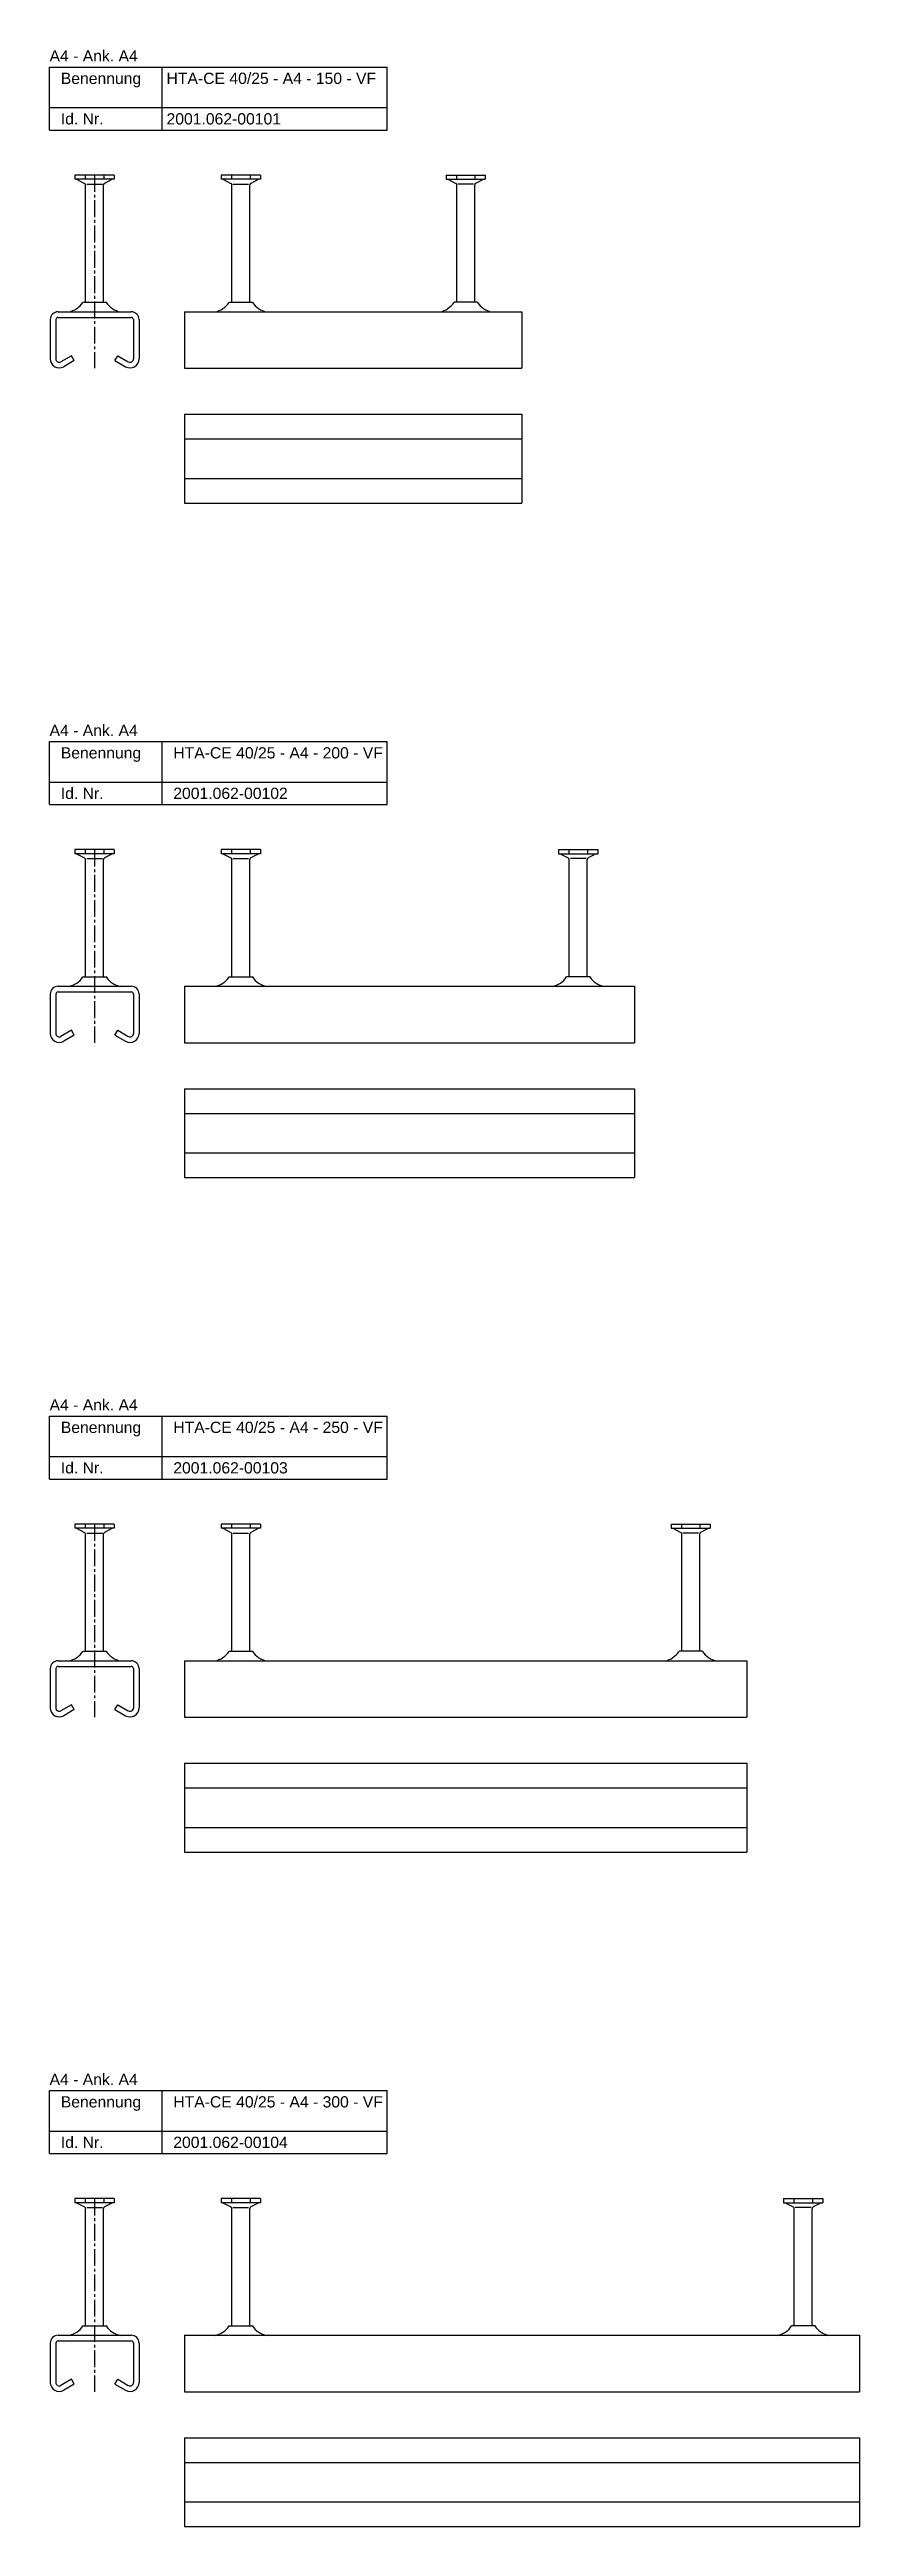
# Model space of a CAD drawing. Header units: millimetres. Extents: x 11969 to 26348, y -459 to 2743.
# Drawn here: x 20218 to 20578, y 1641 to 2743 of the extents above; entities that cross this region are included whole.
import ezdxf

# ---------------------------------------------------------------- set-up
doc = ezdxf.new("R2010")
doc.units = ezdxf.units.MM
doc.header["$LTSCALE"] = 10
doc.linetypes.add('MITTE2', pattern=[1.125, 0.75, -0.125, 0.125, -0.125])
doc.layers.add('HALFEN', color=2, linetype='CONTINUOUS')
doc.styles.add('ARIAL50', font='arial.ttf', dxfattribs={"height": 5})

msp = doc.modelspace()

# ---------------------------------------------------------------- texts
at = {"layer": 'HALFEN', "style": 'ARIAL50'}
for s, p in [('A4 - Ank. A4', (20218.2, 2737.7)), ('Benennung', (20223.2, 2727.7)), ('HTA-CE 40/25 - A4 - 150 - VF', (20270.2, 2727.7)), ('Id. Nr.', (20223.2, 2709.7)), ('2001.062-00101', (20270.2, 2709.7)), ('A4 - Ank. A4', (20218.2, 2437.7)), ('Benennung', (20223.2, 2427.7)), ('HTA-CE 40/25 - A4 - 200 - VF', (20273.2, 2427.7)), ('Id. Nr.', (20223.2, 2409.7)), ('2001.062-00102', (20273.2, 2409.7)), ('A4 - Ank. A4', (20218.2, 2137.7)), ('Benennung', (20223.2, 2127.7)), ('HTA-CE 40/25 - A4 - 250 - VF', (20273.2, 2127.7)), ('Id. Nr.', (20223.2, 2109.7)), ('2001.062-00103', (20273.2, 2109.7)), ('A4 - Ank. A4', (20218.2, 1837.7)), ('Benennung', (20223.2, 1827.7)), ('HTA-CE 40/25 - A4 - 300 - VF', (20273.2, 1827.7)), ('Id. Nr.', (20223.2, 1809.7)), ('2001.062-00104', (20273.2, 1809.7))]:
    msp.add_text(s, height=5, dxfattribs=at).set_placement(p)

# ---------------------------------------------------------------- linework, layer by layer
at = {"layer": 'HALFEN'}
for p, q in [((20218.2, 2735.2), (20368.2, 2735.2)), ((20218.2, 2707.2), (20218.2, 2735.2)), ((20268.2, 2707.2), (20268.2, 2735.2)), ((20368.2, 2707.2), (20368.2, 2735.2)), ((20218.2, 2717.2), (20368.2, 2717.2)), ((20218.2, 2707.2), (20368.2, 2707.2)), ((20246.9, 2687.2), (20229.5, 2687.2)), ((20229.5, 2687.2), (20229.5, 2685.3)), ((20246.9, 2685.3), (20229.5, 2685.3)), ((20230.2, 2685.3), (20233.8, 2683.5)), ((20234.1, 2687), (20234.1, 2685.6)), ((20234.2, 2630.6), (20234.2, 2682.8)), ((20234.7, 2683.2), (20241.7, 2683.2)), ((20242.2, 2630.6), (20242.2, 2682.8)), ((20242.3, 2687), (20242.3, 2685.6)), ((20246.2, 2685.3), (20242.6, 2683.5)), ((20246.9, 2687.2), (20246.9, 2685.3)), ((20311.9, 2687.2), (20294.5, 2687.2)), ((20294.5, 2687.2), (20294.5, 2685.3)), ((20311.9, 2685.3), (20294.5, 2685.3)), ((20295.2, 2685.3), (20298.8, 2683.5)), ((20299.1, 2687), (20299.1, 2685.6)), ((20299.2, 2630.6), (20299.2, 2682.8)), ((20299.7, 2683.2), (20306.7, 2683.2)), ((20307.2, 2630.6), (20307.2, 2682.8)), ((20307.3, 2687), (20307.3, 2685.6)), ((20311.2, 2685.3), (20307.6, 2683.5)), ((20311.9, 2687.2), (20311.9, 2685.3)), ((20394.5, 2687.2), (20411.9, 2687.2)), ((20394.5, 2687.2), (20394.5, 2685.3)), ((20394.5, 2685.3), (20411.9, 2685.3)), ((20395.2, 2685.3), (20398.8, 2683.5)), ((20399.1, 2687), (20399.1, 2685.6)), ((20399.2, 2630.6), (20399.2, 2682.8)), ((20406.7, 2683.2), (20399.7, 2683.2)), ((20407.2, 2630.6), (20407.2, 2682.8)), ((20407.3, 2687), (20407.3, 2685.6)), ((20411.2, 2685.3), (20407.6, 2683.5)), ((20411.9, 2687.2), (20411.9, 2685.3)), ((20218.5, 2622.9), (20218.5, 2605.4)), ((20221, 2622.9), (20221, 2605.4)), ((20222, 2626.4), (20254.5, 2626.4)), ((20222, 2623.9), (20254.5, 2623.9)), ((20233, 2630.6), (20243.5, 2630.6)), ((20255.5, 2622.9), (20255.5, 2605.4)), ((20258, 2622.9), (20258, 2605.4)), ((20278.2, 2626.4), (20428.2, 2626.4)), ((20278.2, 2626.4), (20278.2, 2601.3)), ((20298, 2630.6), (20308.5, 2630.6)), ((20408.5, 2630.6), (20398, 2630.6)), ((20428.2, 2626.4), (20428.2, 2601.3)), ((20227.9, 2606.8), (20223.2, 2604.1)), ((20229.2, 2604.7), (20224.5, 2601.9)), ((20229.2, 2604.7), (20227.9, 2606.8)), ((20247.2, 2604.7), (20248.5, 2606.8)), ((20247.2, 2604.7), (20251.9, 2601.9)), ((20248.5, 2606.8), (20253.2, 2604.1)), ((20278.2, 2601.3), (20428.2, 2601.3)), ((20278.2, 2580.8), (20428.2, 2580.8)), ((20278.2, 2580.8), (20278.2, 2541.3)), ((20428.2, 2580.8), (20428.2, 2541.3)), ((20278.2, 2569.8), (20428.2, 2569.8)), ((20278.2, 2552.3), (20428.2, 2552.3)), ((20278.2, 2541.3), (20428.2, 2541.3)), ((20218.2, 2435.2), (20368.2, 2435.2)), ((20218.2, 2407.2), (20218.2, 2435.2)), ((20268.2, 2407.2), (20268.2, 2435.2)), ((20368.2, 2407.2), (20368.2, 2435.2)), ((20218.2, 2417.2), (20368.2, 2417.2)), ((20218.2, 2407.2), (20368.2, 2407.2)), ((20246.9, 2387.2), (20229.5, 2387.2)), ((20229.5, 2387.2), (20229.5, 2385.3)), ((20246.9, 2385.3), (20229.5, 2385.3)), ((20230.2, 2385.3), (20233.8, 2383.5)), ((20234.1, 2387), (20234.1, 2385.6)), ((20234.2, 2330.6), (20234.2, 2382.8)), ((20234.7, 2383.2), (20241.7, 2383.2)), ((20242.2, 2330.6), (20242.2, 2382.8)), ((20242.3, 2387), (20242.3, 2385.6)), ((20246.2, 2385.3), (20242.6, 2383.5)), ((20246.9, 2387.2), (20246.9, 2385.3)), ((20311.9, 2387.2), (20294.5, 2387.2)), ((20294.5, 2387.2), (20294.5, 2385.3)), ((20311.9, 2385.3), (20294.5, 2385.3)), ((20295.2, 2385.3), (20298.8, 2383.5)), ((20299.1, 2387), (20299.1, 2385.6)), ((20299.2, 2330.6), (20299.2, 2382.8)), ((20299.7, 2383.2), (20306.7, 2383.2)), ((20307.2, 2330.6), (20307.2, 2382.8)), ((20307.3, 2387), (20307.3, 2385.6)), ((20311.2, 2385.3), (20307.6, 2383.5)), ((20311.9, 2387.2), (20311.9, 2385.3)), ((20444.5, 2387.2), (20461.9, 2387.2)), ((20444.5, 2387.2), (20444.5, 2385.3)), ((20444.5, 2385.3), (20461.9, 2385.3)), ((20445.2, 2385.3), (20448.8, 2383.5)), ((20449.1, 2387), (20449.1, 2385.6)), ((20449.2, 2330.6), (20449.2, 2382.8)), ((20456.7, 2383.2), (20449.7, 2383.2)), ((20457.2, 2330.6), (20457.2, 2382.8)), ((20457.3, 2387), (20457.3, 2385.6)), ((20461.2, 2385.3), (20457.6, 2383.5)), ((20461.9, 2387.2), (20461.9, 2385.3)), ((20222, 2326.4), (20254.5, 2326.4)), ((20233, 2330.6), (20243.5, 2330.6)), ((20278.2, 2326.4), (20478.2, 2326.4)), ((20278.2, 2326.4), (20278.2, 2301.3)), ((20298, 2330.6), (20308.5, 2330.6)), ((20458.5, 2330.6), (20448, 2330.6)), ((20478.2, 2326.4), (20478.2, 2301.3)), ((20218.5, 2322.9), (20218.5, 2305.4)), ((20221, 2322.9), (20221, 2305.4)), ((20222, 2323.9), (20254.5, 2323.9)), ((20255.5, 2322.9), (20255.5, 2305.4)), ((20258, 2322.9), (20258, 2305.4)), ((20227.9, 2306.8), (20223.2, 2304.1)), ((20229.2, 2304.7), (20224.5, 2301.9)), ((20229.2, 2304.7), (20227.9, 2306.8)), ((20247.2, 2304.7), (20248.5, 2306.8)), ((20247.2, 2304.7), (20251.9, 2301.9)), ((20248.5, 2306.8), (20253.2, 2304.1)), ((20278.2, 2301.3), (20478.2, 2301.3)), ((20278.2, 2280.8), (20478.2, 2280.8)), ((20278.2, 2280.8), (20278.2, 2241.3)), ((20478.2, 2280.8), (20478.2, 2241.3)), ((20278.2, 2269.8), (20478.2, 2269.8)), ((20278.2, 2252.3), (20478.2, 2252.3)), ((20278.2, 2241.3), (20478.2, 2241.3)), ((20218.2, 2135.2), (20368.2, 2135.2)), ((20218.2, 2107.2), (20218.2, 2135.2)), ((20268.2, 2107.2), (20268.2, 2135.2)), ((20368.2, 2107.2), (20368.2, 2135.2)), ((20218.2, 2117.2), (20368.2, 2117.2)), ((20218.2, 2107.2), (20368.2, 2107.2)), ((20246.9, 2087.2), (20229.5, 2087.2)), ((20229.5, 2087.2), (20229.5, 2085.3)), ((20246.9, 2085.3), (20229.5, 2085.3)), ((20230.2, 2085.3), (20233.8, 2083.5)), ((20234.1, 2087), (20234.1, 2085.6)), ((20234.2, 2030.6), (20234.2, 2082.8)), ((20234.7, 2083.2), (20241.7, 2083.2)), ((20242.2, 2030.6), (20242.2, 2082.8)), ((20242.3, 2087), (20242.3, 2085.6)), ((20246.2, 2085.3), (20242.6, 2083.5)), ((20246.9, 2087.2), (20246.9, 2085.3)), ((20311.9, 2087.2), (20294.5, 2087.2)), ((20294.5, 2087.2), (20294.5, 2085.3)), ((20311.9, 2085.3), (20294.5, 2085.3)), ((20295.2, 2085.3), (20298.8, 2083.5)), ((20299.1, 2087), (20299.1, 2085.6)), ((20299.2, 2030.6), (20299.2, 2082.8)), ((20299.7, 2083.2), (20306.7, 2083.2)), ((20307.2, 2030.6), (20307.2, 2082.8)), ((20307.3, 2087), (20307.3, 2085.6)), ((20311.2, 2085.3), (20307.6, 2083.5)), ((20311.9, 2087.2), (20311.9, 2085.3)), ((20494.5, 2087.2), (20511.9, 2087.2)), ((20494.5, 2087.2), (20494.5, 2085.3)), ((20494.5, 2085.3), (20511.9, 2085.3)), ((20495.2, 2085.3), (20498.8, 2083.5)), ((20499.1, 2087), (20499.1, 2085.6)), ((20499.2, 2030.6), (20499.2, 2082.8)), ((20506.7, 2083.2), (20499.7, 2083.2)), ((20507.2, 2030.6), (20507.2, 2082.8)), ((20507.3, 2087), (20507.3, 2085.6)), ((20511.2, 2085.3), (20507.6, 2083.5)), ((20511.9, 2087.2), (20511.9, 2085.3)), ((20233, 2030.6), (20243.5, 2030.6)), ((20298, 2030.6), (20308.5, 2030.6)), ((20508.5, 2030.6), (20498, 2030.6)), ((20218.5, 2022.9), (20218.5, 2005.4)), ((20221, 2022.9), (20221, 2005.4)), ((20222, 2026.4), (20254.5, 2026.4)), ((20222, 2023.9), (20254.5, 2023.9)), ((20255.5, 2022.9), (20255.5, 2005.4)), ((20258, 2022.9), (20258, 2005.4)), ((20278.2, 2026.4), (20528.2, 2026.4)), ((20278.2, 2026.4), (20278.2, 2001.3)), ((20528.2, 2026.4), (20528.2, 2001.3)), ((20227.9, 2006.8), (20223.2, 2004.1)), ((20229.2, 2004.7), (20227.9, 2006.8)), ((20247.2, 2004.7), (20248.5, 2006.8)), ((20248.5, 2006.8), (20253.2, 2004.1)), ((20229.2, 2004.7), (20224.5, 2001.9)), ((20247.2, 2004.7), (20251.9, 2001.9)), ((20278.2, 2001.3), (20528.2, 2001.3)), ((20278.2, 1980.8), (20528.2, 1980.8)), ((20278.2, 1980.8), (20278.2, 1941.3)), ((20528.2, 1980.8), (20528.2, 1941.3)), ((20278.2, 1969.8), (20528.2, 1969.8)), ((20278.2, 1952.3), (20528.2, 1952.3)), ((20278.2, 1941.3), (20528.2, 1941.3)), ((20218.2, 1835.2), (20368.2, 1835.2)), ((20218.2, 1807.2), (20218.2, 1835.2)), ((20268.2, 1807.2), (20268.2, 1835.2)), ((20368.2, 1807.2), (20368.2, 1835.2)), ((20218.2, 1817.2), (20368.2, 1817.2)), ((20218.2, 1807.2), (20368.2, 1807.2)), ((20246.9, 1787.2), (20229.5, 1787.2)), ((20229.5, 1787.2), (20229.5, 1785.3)), ((20246.9, 1785.3), (20229.5, 1785.3)), ((20230.2, 1785.3), (20233.8, 1783.5)), ((20234.1, 1787), (20234.1, 1785.6)), ((20242.3, 1787), (20242.3, 1785.6)), ((20246.2, 1785.3), (20242.6, 1783.5)), ((20246.9, 1787.2), (20246.9, 1785.3)), ((20311.9, 1787.2), (20294.5, 1787.2)), ((20294.5, 1787.2), (20294.5, 1785.3)), ((20311.9, 1785.3), (20294.5, 1785.3)), ((20295.2, 1785.3), (20298.8, 1783.5)), ((20299.1, 1787), (20299.1, 1785.6)), ((20307.3, 1787), (20307.3, 1785.6)), ((20311.2, 1785.3), (20307.6, 1783.5)), ((20311.9, 1787.2), (20311.9, 1785.3)), ((20544.5, 1787.2), (20561.9, 1787.2)), ((20544.5, 1787.2), (20544.5, 1785.3)), ((20544.5, 1785.3), (20561.9, 1785.3)), ((20545.2, 1785.3), (20548.8, 1783.5)), ((20549.1, 1787), (20549.1, 1785.6)), ((20557.3, 1787), (20557.3, 1785.6)), ((20561.2, 1785.3), (20557.6, 1783.5)), ((20561.9, 1787.2), (20561.9, 1785.3)), ((20234.2, 1730.6), (20234.2, 1782.8)), ((20234.7, 1783.2), (20241.7, 1783.2)), ((20242.2, 1730.6), (20242.2, 1782.8)), ((20299.2, 1730.6), (20299.2, 1782.8)), ((20299.7, 1783.2), (20306.7, 1783.2)), ((20307.2, 1730.6), (20307.2, 1782.8)), ((20549.2, 1730.6), (20549.2, 1782.8)), ((20556.7, 1783.2), (20549.7, 1783.2)), ((20557.2, 1730.6), (20557.2, 1782.8)), ((20233, 1730.6), (20243.5, 1730.6)), ((20298, 1730.6), (20308.5, 1730.6)), ((20558.5, 1730.6), (20548, 1730.6)), ((20218.5, 1722.9), (20218.5, 1705.4)), ((20221, 1722.9), (20221, 1705.4)), ((20222, 1726.4), (20254.5, 1726.4)), ((20222, 1723.9), (20254.5, 1723.9)), ((20255.5, 1722.9), (20255.5, 1705.4)), ((20258, 1722.9), (20258, 1705.4)), ((20278.2, 1726.4), (20578.2, 1726.4)), ((20278.2, 1726.4), (20278.2, 1701.3)), ((20578.2, 1726.4), (20578.2, 1701.3)), ((20227.9, 1706.8), (20223.2, 1704.1)), ((20229.2, 1704.7), (20224.5, 1701.9)), ((20229.2, 1704.7), (20227.9, 1706.8)), ((20247.2, 1704.7), (20248.5, 1706.8)), ((20247.2, 1704.7), (20251.9, 1701.9)), ((20248.5, 1706.8), (20253.2, 1704.1)), ((20278.2, 1701.3), (20578.2, 1701.3)), ((20278.2, 1680.8), (20578.2, 1680.8)), ((20278.2, 1680.8), (20278.2, 1641.3)), ((20578.2, 1680.8), (20578.2, 1641.3)), ((20278.2, 1669.8), (20578.2, 1669.8)), ((20278.2, 1652.3), (20578.2, 1652.3)), ((20278.2, 1641.3), (20578.2, 1641.3))]:
    msp.add_line(p, q, dxfattribs=at)
at = {"layer": 'HALFEN', "color": 1, "linetype": 'MITTE2'}
for p, q in [((20238.2, 2687.2), (20238.2, 2601.3)), ((20238.2, 2387.2), (20238.2, 2301.3)), ((20238.2, 2087.2), (20238.2, 2001.3)), ((20238.2, 1787.2), (20238.2, 1701.3))]:
    msp.add_line(p, q, dxfattribs=at)
at = {"layer": 'HALFEN'}
for centre, radius, start, end in [((20233.4, 2682.8), 0.8, 0, 62.3005), ((20243, 2682.8), 0.8, 117.6995, 180), ((20298.4, 2682.8), 0.8, 0, 62.3005), ((20308, 2682.8), 0.8, 117.6995, 180), ((20398.4, 2682.8), 0.8, 0, 62.3005), ((20408, 2682.8), 0.8, 117.6995, 180), ((20222, 2622.9), 3.5, 90, 180), ((20222, 2622.9), 1, 90, 180), ((20224.7, 2636.1), 10, 281.7837, 326.0185), ((20251.7, 2636.1), 10, 213.9815, 258.2163), ((20254.5, 2622.9), 3.5, 0, 90), ((20254.5, 2622.9), 1, 0, 90), ((20289.7, 2636.1), 10, 281.7837, 326.0185), ((20316.7, 2636.1), 10, 213.9815, 258.2163), ((20389.7, 2636.1), 10, 281.7837, 326.0185), ((20416.7, 2636.1), 10, 213.9815, 258.2163), ((20222.5, 2605.4), 4, 180, 300.4516), ((20222.5, 2605.4), 1.5, 180, 300.4516), ((20254, 2605.4), 4, 239.5484, 0), ((20254, 2605.4), 1.5, 239.5484, 0), ((20233.4, 2382.8), 0.8, 0, 62.3005), ((20243, 2382.8), 0.8, 117.6995, 180), ((20298.4, 2382.8), 0.8, 0, 62.3005), ((20308, 2382.8), 0.8, 117.6995, 180), ((20448.4, 2382.8), 0.8, 0, 62.3005), ((20458, 2382.8), 0.8, 117.6995, 180), ((20222, 2322.9), 3.5, 90, 180), ((20224.7, 2336.1), 10, 281.7837, 326.0185), ((20251.7, 2336.1), 10, 213.9815, 258.2163), ((20254.5, 2322.9), 3.5, 0, 90), ((20289.7, 2336.1), 10, 281.7837, 326.0185), ((20316.7, 2336.1), 10, 213.9815, 258.2163), ((20439.7, 2336.1), 10, 281.7837, 326.0185), ((20466.7, 2336.1), 10, 213.9815, 258.2163), ((20222, 2322.9), 1, 90, 180), ((20254.5, 2322.9), 1, 0, 90), ((20222.5, 2305.4), 4, 180, 300.4516), ((20222.5, 2305.4), 1.5, 180, 300.4516), ((20254, 2305.4), 4, 239.5484, 0), ((20254, 2305.4), 1.5, 239.5484, 0), ((20233.4, 2082.8), 0.8, 0, 62.3005), ((20243, 2082.8), 0.8, 117.6995, 180), ((20298.4, 2082.8), 0.8, 0, 62.3005), ((20308, 2082.8), 0.8, 117.6995, 180), ((20498.4, 2082.8), 0.8, 0, 62.3005), ((20508, 2082.8), 0.8, 117.6995, 180), ((20224.7, 2036.1), 10, 281.7837, 326.0185), ((20251.7, 2036.1), 10, 213.9815, 258.2163), ((20289.7, 2036.1), 10, 281.7837, 326.0185), ((20316.7, 2036.1), 10, 213.9815, 258.2163), ((20489.7, 2036.1), 10, 281.7837, 326.0185), ((20516.7, 2036.1), 10, 213.9815, 258.2163), ((20222, 2022.9), 3.5, 90, 180), ((20222, 2022.9), 1, 90, 180), ((20254.5, 2022.9), 3.5, 0, 90), ((20254.5, 2022.9), 1, 0, 90), ((20222.5, 2005.4), 4, 180, 300.4516), ((20222.5, 2005.4), 1.5, 180, 300.4516), ((20254, 2005.4), 4, 239.5484, 0), ((20254, 2005.4), 1.5, 239.5484, 0), ((20233.4, 1782.8), 0.8, 0, 62.3005), ((20243, 1782.8), 0.8, 117.6995, 180), ((20298.4, 1782.8), 0.8, 0, 62.3005), ((20308, 1782.8), 0.8, 117.6995, 180), ((20548.4, 1782.8), 0.8, 0, 62.3005), ((20558, 1782.8), 0.8, 117.6995, 180), ((20224.7, 1736.1), 10, 281.7837, 326.0185), ((20251.7, 1736.1), 10, 213.9815, 258.2163), ((20289.7, 1736.1), 10, 281.7837, 326.0185), ((20316.7, 1736.1), 10, 213.9815, 258.2163), ((20539.7, 1736.1), 10, 281.7837, 326.0185), ((20566.7, 1736.1), 10, 213.9815, 258.2163), ((20222, 1722.9), 3.5, 90, 180), ((20222, 1722.9), 1, 90, 180), ((20254.5, 1722.9), 3.5, 0, 90), ((20254.5, 1722.9), 1, 0, 90), ((20222.5, 1705.4), 4, 180, 300.4516), ((20222.5, 1705.4), 1.5, 180, 300.4516), ((20254, 1705.4), 4, 239.5484, 0), ((20254, 1705.4), 1.5, 239.5484, 0)]:
    msp.add_arc(centre, radius, start, end, dxfattribs=at)

msp.set_redraw_order([(e.dxf.handle, doc.entitydb.next_handle()) for e in msp.query("TEXT MTEXT ATTDEF DIMENSION ARC_DIMENSION")])  # texts and dimensions are drawn at this point

doc.saveas('drawing.dxf')
